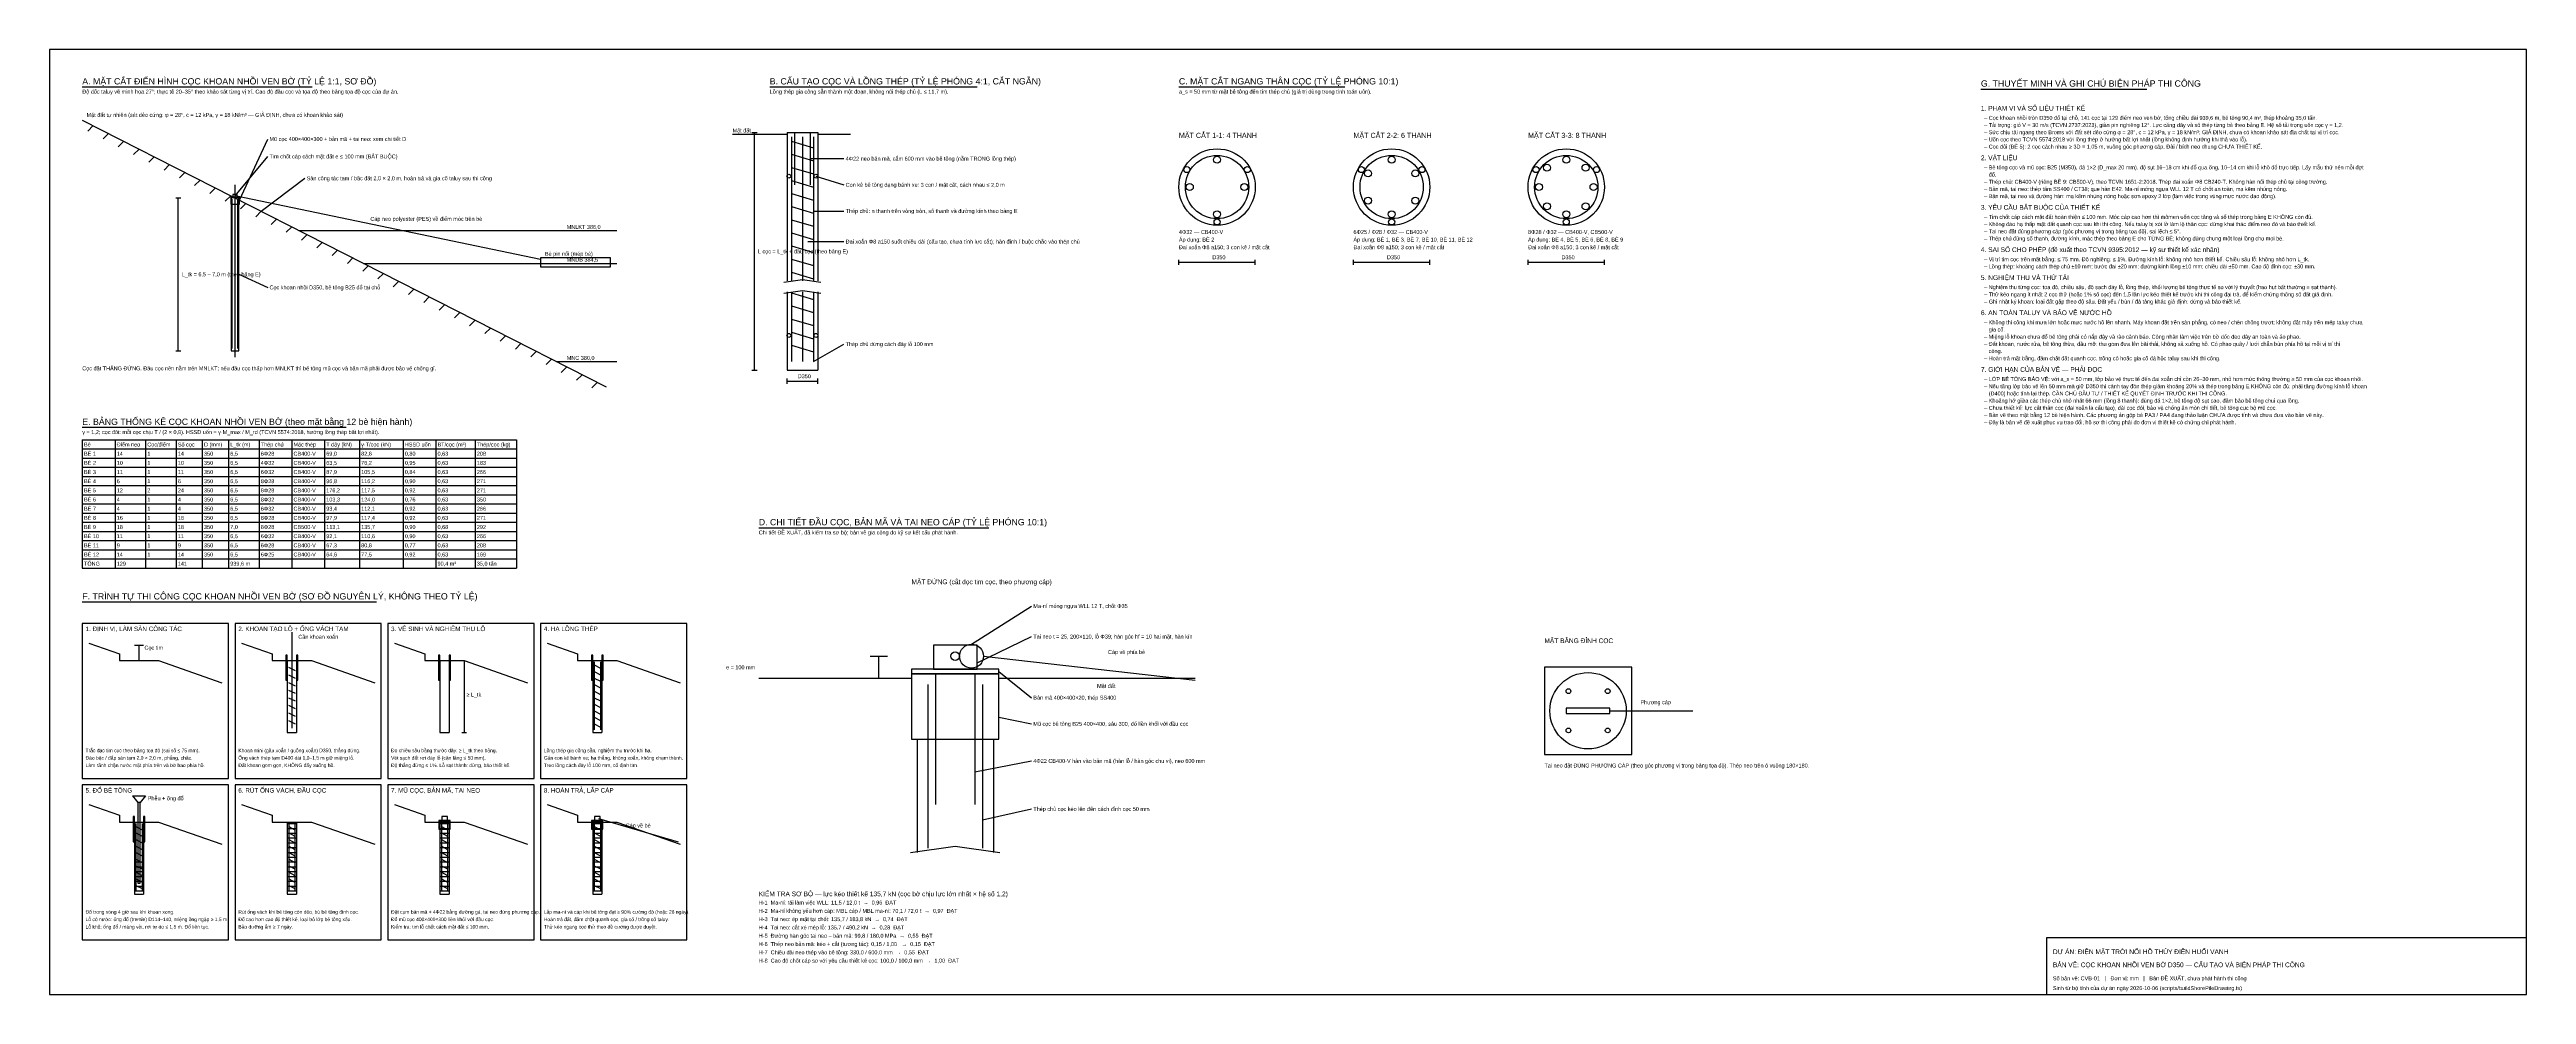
# Model space of a CAD drawing. Header units: millimetres. Extents: x -8500 to 105000, y -36500 to 6800.
import ezdxf

# ---------------------------------------------------------------- set-up
doc = ezdxf.new("R2010")
doc.units = ezdxf.units.MM
for name, color, linetype in [('CVB_00_KHUNG', 7, 'CONTINUOUS'), ('CVB_01_DIA_HINH', 34, 'CONTINUOUS'), ('CVB_02_MUC_NUOC', 5, 'CONTINUOUS'), ('CVB_03_COC_BE_TONG', 8, 'CONTINUOUS'), ('CVB_04_COT_THEP', 1, 'CONTINUOUS'), ('CVB_05_BAN_MA_TAI_NEO', 6, 'CONTINUOUS'), ('CVB_06_CAP_BE', 3, 'CONTINUOUS'), ('CVB_07_KICH_THUOC', 2, 'CONTINUOUS'), ('CVB_08_GHI_CHU', 7, 'CONTINUOUS'), ('CVB_09_BUOC_THI_CONG', 4, 'CONTINUOUS')]:
    doc.layers.add(name, color=color, linetype=linetype)
doc.styles.add('VN', font='arial.ttf')

msp = doc.modelspace()

# ---------------------------------------------------------------- linework, layer by layer
at = {"layer": 'CVB_00_KHUNG'}
for p, q in [((105000, 6800), (-8500, 6800)), ((-8500, 6800), (-8500, -36500)), ((105000, -36500), (105000, 6800)), ((-7000, -11080), (12900, -11080)), ((-7000, -11080), (-7000, -16960)), ((-5500, -11080), (-5500, -16960)), ((-4100, -11080), (-4100, -16960)), ((-2700, -11080), (-2700, -16960)), ((-1500, -11080), (-1500, -16960)), ((-300, -11080), (-300, -16960)), ((1100, -11080), (1100, -16960)), ((2600, -11080), (2600, -16960)), ((4100, -11080), (4100, -16960)), ((5700, -11080), (5700, -16960)), ((7700, -11080), (7700, -16960)), ((9200, -11080), (9200, -16960)), ((11000, -11080), (11000, -16960)), ((12900, -11080), (12900, -16960)), ((-7000, -11500), (12900, -11500)), ((-7000, -11920), (12900, -11920)), ((-7000, -12340), (12900, -12340)), ((-7000, -12760), (12900, -12760)), ((-7000, -13180), (12900, -13180)), ((-7000, -13600), (12900, -13600)), ((-7000, -14020), (12900, -14020)), ((-7000, -14440), (12900, -14440)), ((-7000, -14860), (12900, -14860)), ((-7000, -15280), (12900, -15280)), ((-7000, -15700), (12900, -15700)), ((-7000, -16120), (12900, -16120)), ((-7000, -16540), (12900, -16540)), ((-7000, -16960), (12900, -16960)), ((-300, -19500), (-7000, -19500)), ((-7000, -19500), (-7000, -26600)), ((-300, -26600), (-300, -19500)), ((6700, -19500), (0, -19500)), ((0, -19500), (0, -26600)), ((6700, -26600), (6700, -19500)), ((13700, -19500), (7000, -19500)), ((7000, -19500), (7000, -26600)), ((13700, -26600), (13700, -19500)), ((20700, -19500), (14000, -19500)), ((14000, -19500), (14000, -26600)), ((20700, -26600), (20700, -19500)), ((-7000, -26600), (-300, -26600)), ((-300, -26900), (-7000, -26900)), ((-7000, -26900), (-7000, -34000)), ((-300, -34000), (-300, -26900)), ((0, -26600), (6700, -26600)), ((6700, -26900), (0, -26900)), ((0, -26900), (0, -34000)), ((6700, -34000), (6700, -26900)), ((7000, -26600), (13700, -26600)), ((13700, -26900), (7000, -26900)), ((7000, -26900), (7000, -34000)), ((13700, -34000), (13700, -26900)), ((14000, -26600), (20700, -26600)), ((20700, -26900), (14000, -26900)), ((14000, -26900), (14000, -34000)), ((20700, -34000), (20700, -26900)), ((-7000, -34000), (-300, -34000)), ((0, -34000), (6700, -34000)), ((7000, -34000), (13700, -34000)), ((14000, -34000), (20700, -34000)), ((105000, -33900), (83000, -33900)), ((83000, -33900), (83000, -36500)), ((105000, -36500), (105000, -33900)), ((-8500, -36500), (105000, -36500)), ((83000, -36500), (105000, -36500))]:
    msp.add_line(p, q, dxfattribs=at)
at = {"layer": 'CVB_01_DIA_HINH'}
for p, q in [((-7000, 3566.678), (17000, -8661.933)), ((-6500, 3311.915), (-6750, 3061.915)), ((-5800, 2955.248), (-6050, 2705.248)), ((-5100, 2598.58), (-5350, 2348.58)), ((22800, 2920), (25300, 2920)), ((26700, 2920), (28200, 2920)), ((-4400, 2241.912), (-4650, 1991.912)), ((-3700, 1885.244), (-3950, 1635.244)), ((-3000, 1528.576), (-3250, 1278.576)), ((-2300, 1171.909), (-2550, 921.909)), ((-1600, 815.241), (-1850, 565.241)), ((-900, 458.573), (-1150, 208.573)), ((-200, 101.905), (-450, -148.095)), ((500, -254.763), (250, -504.763)), ((1200, -611.431), (950, -861.431)), ((1900, -968.098), (1650, -1218.098)), ((2600, -1324.766), (2350, -1574.766)), ((3300, -1681.434), (3050, -1931.434)), ((4000, -2038.102), (3750, -2288.102)), ((4700, -2394.77), (4450, -2644.77)), ((5400, -2751.437), (5150, -3001.437)), ((6100, -3108.105), (5850, -3358.105)), ((6800, -3464.773), (6550, -3714.773)), ((7500, -3821.441), (7250, -4071.441)), ((8200, -4178.109), (7950, -4428.109)), ((8900, -4534.777), (8650, -4784.777)), ((9600, -4891.444), (9350, -5141.444)), ((10300, -5248.112), (10050, -5498.112)), ((11000, -5604.78), (10750, -5854.78)), ((11700, -5961.448), (11450, -6211.448)), ((12400, -6318.116), (12150, -6568.116)), ((13100, -6674.783), (12850, -6924.783)), ((13800, -7031.451), (13550, -7281.451)), ((14500, -7388.119), (14250, -7638.119)), ((15200, -7744.787), (14950, -7994.787)), ((15900, -8101.455), (15650, -8351.455)), ((16600, -8458.122), (16350, -8708.122)), ((-6700, -20395), (-5300, -20885)), ((300, -20395), (1700, -20885)), ((7300, -20395), (8700, -20885)), ((14300, -20395), (15700, -20885)), ((-5300, -20885), (-5300, -21200)), ((-5300, -21200), (-3500, -21200)), ((-3500, -21200), (-600, -22215)), ((1700, -20885), (1700, -21200)), ((1700, -21200), (3500, -21200)), ((3500, -21200), (6400, -22215)), ((8700, -20885), (8700, -21200)), ((8700, -21200), (10500, -21200)), ((10500, -21200), (13400, -22215)), ((15700, -20885), (15700, -21200)), ((15700, -21200), (17500, -21200)), ((17500, -21200), (20400, -22215)), ((24000, -22000), (31000, -22000)), ((35000, -22000), (44000, -22000)), ((-6700, -27795), (-5300, -28285)), ((-5300, -28285), (-5300, -28600)), ((300, -27795), (1700, -28285)), ((1700, -28285), (1700, -28600)), ((7300, -27795), (8700, -28285)), ((8700, -28285), (8700, -28600)), ((14300, -27795), (15700, -28285)), ((15700, -28285), (15700, -28600)), ((-5300, -28600), (-3500, -28600)), ((-3500, -28600), (-600, -29615)), ((1700, -28600), (3500, -28600)), ((3500, -28600), (6400, -29615)), ((8700, -28600), (10500, -28600)), ((10500, -28600), (13400, -29615)), ((15700, -28600), (17500, -28600)), ((17500, -28600), (20400, -29615))]:
    msp.add_line(p, q, dxfattribs=at)
at = {"layer": 'CVB_02_MUC_NUOC'}
for p, q in [((2943.916, -1500), (17500, -1500)), ((5887.832, -3000), (17500, -3000)), ((14719.579, -7500), (17500, -7500))]:
    msp.add_line(p, q, dxfattribs=at)
at = {"layer": 'CVB_03_COC_BE_TONG'}
for p, q in [((25300, 3000), (25300, -3800)), ((25300, 3000), (26700, 3000)), ((26700, 3000), (26700, -3800)), ((200, 20), (-200, 20)), ((-200, 20), (-200, -280)), ((175, 20), (-175, 20)), ((-175, 20), (-175, -7000)), ((0, -7300), (0, 600)), ((175, -7000), (175, 20)), ((200, -280), (200, 20)), ((-200, -280), (200, -280)), ((25150, -3860), (26000, -3740)), ((25150, -4360), (26000, -4240)), ((25300, -4300), (25300, -7900)), ((26000, -3740), (26850, -3860)), ((26000, -4240), (26850, -4360)), ((26700, -4300), (26700, -7900)), ((-175, -7000), (175, -7000)), ((25300, -7900), (26700, -7900)), ((2390, -21200), (2390, -24500)), ((2810, -21200), (2810, -24500)), ((9390, -21200), (9390, -24500)), ((9810, -21200), (9810, -24500)), ((16390, -21200), (16390, -24500)), ((16810, -21200), (16810, -24500)), ((64000, -21500), (60000, -21500)), ((60000, -21500), (60000, -25500)), ((64000, -25500), (64000, -21500)), ((35000, -21800), (31000, -21800)), ((31000, -21800), (31000, -24800)), ((35000, -24800), (35000, -21800)), ((2390, -24500), (2810, -24500)), ((9390, -24500), (9810, -24500)), ((16390, -24500), (16810, -24500)), ((31000, -24800), (35000, -24800)), ((31250, -24800), (31250, -30000)), ((34750, -24800), (34750, -30000)), ((60000, -25500), (64000, -25500)), ((-4610, -28600), (-4610, -31900)), ((-4190, -28600), (-4190, -31900)), ((2390, -28600), (2390, -31900)), ((2410, -28670), (2790, -28670)), ((2410, -28890), (2790, -28890)), ((2410, -29110), (2790, -29110)), ((2410, -29330), (2790, -29330)), ((2810, -28600), (2810, -31900)), ((9860, -28570), (9340, -28570)), ((9340, -28570), (9340, -28930)), ((9340, -28930), (9860, -28930)), ((9390, -28600), (9390, -31900)), ((9410, -28670), (9790, -28670)), ((9410, -28890), (9790, -28890)), ((9410, -29110), (9790, -29110)), ((9410, -29330), (9790, -29330)), ((9810, -28600), (9810, -31900)), ((9860, -28930), (9860, -28570)), ((16860, -28570), (16340, -28570)), ((16340, -28570), (16340, -28930)), ((16340, -28930), (16860, -28930)), ((16390, -28600), (16390, -31900)), ((16410, -28670), (16790, -28670)), ((16410, -28890), (16790, -28890)), ((16410, -29110), (16790, -29110)), ((16410, -29330), (16790, -29330)), ((16810, -28600), (16810, -31900)), ((16860, -28930), (16860, -28570)), ((-4590, -30430), (-4210, -30430)), ((2410, -29550), (2790, -29550)), ((2410, -29770), (2790, -29770)), ((2410, -29990), (2790, -29990)), ((2410, -30210), (2790, -30210)), ((2410, -30430), (2790, -30430)), ((9410, -29550), (9790, -29550)), ((9410, -29770), (9790, -29770)), ((9410, -29990), (9790, -29990)), ((9410, -30210), (9790, -30210)), ((9410, -30430), (9790, -30430)), ((16410, -29550), (16790, -29550)), ((16410, -29770), (16790, -29770)), ((16410, -29990), (16790, -29990)), ((16410, -30210), (16790, -30210)), ((16410, -30430), (16790, -30430)), ((30950, -30000), (33000, -29700)), ((33000, -29700), (35050, -30000)), ((-4590, -30650), (-4210, -30650)), ((-4590, -30870), (-4210, -30870)), ((-4590, -31090), (-4210, -31090)), ((-4590, -31310), (-4210, -31310)), ((-4590, -31530), (-4210, -31530)), ((-4590, -31750), (-4210, -31750)), ((2410, -30650), (2790, -30650)), ((2410, -30870), (2790, -30870)), ((2410, -31090), (2790, -31090)), ((2410, -31310), (2790, -31310)), ((2410, -31530), (2790, -31530)), ((2410, -31750), (2790, -31750)), ((9410, -30650), (9790, -30650)), ((9410, -30870), (9790, -30870)), ((9410, -31090), (9790, -31090)), ((9410, -31310), (9790, -31310)), ((9410, -31530), (9790, -31530)), ((9410, -31750), (9790, -31750)), ((16410, -30650), (16790, -30650)), ((16410, -30870), (16790, -30870)), ((16410, -31090), (16790, -31090)), ((16410, -31310), (16790, -31310)), ((16410, -31530), (16790, -31530)), ((16410, -31750), (16790, -31750)), ((-4610, -31900), (-4190, -31900)), ((2390, -31900), (2810, -31900)), ((9390, -31900), (9810, -31900)), ((16390, -31900), (16810, -31900))]:
    msp.add_line(p, q, dxfattribs=at)
for centre in [(45000, 500), (53000, 500), (61000, 500), (62000, -23500)]:
    msp.add_circle(centre, 1750, dxfattribs=at)
at = {"layer": 'CVB_04_COT_THEP'}
for p, q in [((25500, 2800), (25500, -3800)), ((25500, 2600), (26500, 2300)), ((26000, 2800), (26000, -3800)), ((26500, 2800), (26500, -3800)), ((25500, 2000), (26500, 1700)), ((25500, 1400), (26500, 1100)), ((25500, 800), (26500, 500)), ((25500, 200), (26500, -100)), ((-125, -6900), (-125, -50)), ((125, -6900), (125, -50)), ((25500, -400), (26500, -700)), ((25500, -1000), (26500, -1300)), ((25500, -1600), (26500, -1900)), ((25500, -2200), (26500, -2500)), ((25500, -2800), (26500, -3100)), ((25500, -3400), (26500, -3700)), ((25500, -4300), (25500, -7500)), ((25500, -4350), (26500, -4650)), ((26000, -4300), (26000, -7500)), ((26500, -4300), (26500, -7500)), ((25500, -4950), (26500, -5250)), ((25500, -5550), (26500, -5850)), ((25500, -6150), (26500, -6450)), ((25500, -6750), (26500, -7050)), ((16460, -21260), (16460, -24380)), ((16460, -21400), (16740, -21550)), ((16740, -21260), (16740, -24380)), ((16460, -21700), (16740, -21850)), ((16460, -22000), (16740, -22150)), ((16460, -22300), (16740, -22450)), ((16460, -22600), (16740, -22750)), ((31750, -22300), (31750, -29800)), ((34250, -22300), (34250, -29800)), ((16460, -22900), (16740, -23050)), ((16460, -23200), (16740, -23350)), ((16460, -23500), (16740, -23650)), ((16460, -23800), (16740, -23950)), ((16460, -24100), (16740, -24250)), ((-4540, -28660), (-4540, -31780)), ((-4540, -28800), (-4260, -28950)), ((-4540, -29100), (-4260, -29250)), ((-4540, -29400), (-4260, -29550)), ((-4260, -28660), (-4260, -31780)), ((2460, -28660), (2460, -31780)), ((2460, -28800), (2740, -28950)), ((2460, -29100), (2740, -29250)), ((2460, -29400), (2740, -29550)), ((2740, -28660), (2740, -31780)), ((9460, -28660), (9460, -31780)), ((9460, -28800), (9740, -28950)), ((9460, -29100), (9740, -29250)), ((9460, -29400), (9740, -29550)), ((9740, -28660), (9740, -31780)), ((16460, -28660), (16460, -31780)), ((16460, -28800), (16740, -28950)), ((16460, -29100), (16740, -29250)), ((16460, -29400), (16740, -29550)), ((16740, -28660), (16740, -31780)), ((-4540, -29700), (-4260, -29850)), ((-4540, -30000), (-4260, -30150)), ((-4540, -30300), (-4260, -30450)), ((-4540, -30600), (-4260, -30750)), ((2460, -29700), (2740, -29850)), ((2460, -30000), (2740, -30150)), ((2460, -30300), (2740, -30450)), ((2460, -30600), (2740, -30750)), ((9460, -29700), (9740, -29850)), ((9460, -30000), (9740, -30150)), ((9460, -30300), (9740, -30450)), ((9460, -30600), (9740, -30750)), ((16460, -29700), (16740, -29850)), ((16460, -30000), (16740, -30150)), ((16460, -30300), (16740, -30450)), ((16460, -30600), (16740, -30750)), ((-4540, -30900), (-4260, -31050)), ((-4540, -31200), (-4260, -31350)), ((-4540, -31500), (-4260, -31650)), ((2460, -30900), (2740, -31050)), ((2460, -31200), (2740, -31350)), ((2460, -31500), (2740, -31650)), ((9460, -30900), (9740, -31050)), ((9460, -31200), (9740, -31350)), ((9460, -31500), (9740, -31650)), ((16460, -30900), (16740, -31050)), ((16460, -31200), (16740, -31350)), ((16460, -31500), (16740, -31650))]:
    msp.add_line(p, q, dxfattribs=at)
for centre, radius in [((43614.359, 1300), 140), ((45000, 500), 1450), ((45000, 1750), 160), ((46385.641, 1300), 140), ((51614.359, 1300), 140), ((53000, 500), 1450), ((51917.468, 1125), 160), ((53000, 1750), 160), ((54082.532, 1125), 160), ((54385.641, 1300), 140), ((59614.359, 1300), 140), ((61000, 500), 1450), ((60116.117, 1383.883), 160), ((61000, 1750), 160), ((61883.883, 1383.883), 160), ((62385.641, 1300), 140), ((25380, 1000), 88), ((26620, 1000), 88), ((43750, 500), 160), ((46250, 500), 160), ((51917.468, -125), 160), ((54082.532, -125), 160), ((59750, 500), 160), ((62250, 500), 160), ((45000, -750), 160), ((45000, -1100), 140), ((53000, -750), 160), ((53000, -1100), 140), ((60116.117, -383.883), 160), ((61000, -750), 160), ((61000, -1100), 140), ((61883.883, -383.883), 160), ((25380, -6300), 88), ((26620, -6300), 88)]:
    msp.add_circle(centre, radius, dxfattribs=at)
at = {"layer": 'CVB_05_BAN_MA_TAI_NEO'}
for p, q in [((25640, 3000), (25640, 600)), ((26360, 3000), (26360, 600)), ((200, 40), (-200, 40)), ((-200, 40), (-200, 20)), ((-200, 20), (200, 20)), ((100, 150), (-100, 150)), ((-100, 150), (-100, 40)), ((-100, 40), (100, 40)), ((100, 40), (100, 150)), ((200, 20), (200, 40)), ((34000, -20500), (32000, -20500)), ((32000, -20500), (32000, -21600)), ((34000, -21600), (34000, -20500)), ((35000, -21600), (31000, -21600)), ((31000, -21600), (31000, -21800)), ((31000, -21800), (35000, -21800)), ((32000, -21600), (34000, -21600)), ((32100, -21800), (32100, -27800)), ((33900, -21800), (33900, -27800)), ((35000, -21800), (35000, -21600)), ((63000, -23375), (61000, -23375)), ((61000, -23375), (61000, -23625)), ((61000, -23625), (63000, -23625)), ((63000, -23625), (63000, -23375)), ((9730, -28340), (9470, -28340)), ((9470, -28340), (9470, -28530)), ((9730, -28530), (9730, -28340)), ((16730, -28340), (16470, -28340)), ((16470, -28340), (16470, -28530)), ((16730, -28530), (16730, -28340)), ((9860, -28530), (9340, -28530)), ((9340, -28530), (9340, -28570)), ((9340, -28570), (9860, -28570)), ((9470, -28530), (9730, -28530)), ((9860, -28570), (9860, -28530)), ((16860, -28530), (16340, -28530)), ((16340, -28530), (16340, -28570)), ((16340, -28570), (16860, -28570)), ((16470, -28530), (16730, -28530)), ((16860, -28570), (16860, -28530))]:
    msp.add_line(p, q, dxfattribs=at)
for centre, radius in [((33000, -21000), 195), ((61100, -22600), 110), ((62900, -22600), 110), ((61100, -24400), 110), ((62900, -24400), 110)]:
    msp.add_circle(centre, radius, dxfattribs=at)
at = {"layer": 'CVB_06_CAP_BE'}
for p, q in [((70, 100), (14000, -2800)), ((17200, -2750), (14000, -2750)), ((14000, -2750), (14000, -3150)), ((14000, -3150), (17200, -3150)), ((17200, -3150), (17200, -2750)), ((34300, -21000), (44000, -22100)), ((63000, -23500), (66800, -23500)), ((16660, -28440), (20300, -29500))]:
    msp.add_line(p, q, dxfattribs=at)
msp.add_circle((33750, -21000), 550, dxfattribs=at)
at = {"layer": 'CVB_07_KICH_THUOC'}
for p, q in [((23680, 3000), (23920, 3000)), ((23800, -7900), (23800, 3000)), ((-2720, 0), (-2480, 0)), ((-2600, -7000), (-2600, 0)), ((43250, -3070), (43250, -2830)), ((43250, -2950), (46750, -2950)), ((46750, -3070), (46750, -2830)), ((51250, -3070), (51250, -2830)), ((51250, -2950), (54750, -2950)), ((54750, -3070), (54750, -2830)), ((59250, -3070), (59250, -2830)), ((59250, -2950), (62750, -2950)), ((62750, -3070), (62750, -2830)), ((-2720, -7000), (-2480, -7000)), ((23680, -7900), (23920, -7900)), ((25300, -8520), (25300, -8280)), ((25300, -8400), (26700, -8400)), ((26700, -8520), (26700, -8280)), ((10500, -21200), (10500, -24500)), ((29100, -21000), (29900, -21000)), ((29500, -22000), (29500, -21000)), ((29100, -22000), (29900, -22000)), ((10400, -24500), (10600, -24500))]:
    msp.add_line(p, q, dxfattribs=at)
at = {"layer": 'CVB_08_GHI_CHU'}
for p, q in [((-7000, 5090), (3540.8, 5090)), ((24500, 5090), (34004, 5090)), ((43250, 5090), (50853.2, 5090)), ((80000, 4990), (87603.2, 4990)), ((200, -100), (1500, 2700)), ((0, 100), (1500, 1900)), ((26360, 1800), (27900, 1800)), ((1200, -611.431), (3200, 900)), ((26620, 1000), (27900, 600)), ((26500, -600), (27900, -600)), ((26250, -2000), (27900, -2000)), ((175, -3500), (1500, -4100)), ((26500, -7500), (27900, -6700)), ((-7000, -10510), (5096, -10510)), ((24000, -15110), (34540.8, -15110)), ((-7000, -18510), (6478.4, -18510)), ((33750, -20450), (36500, -18700)), ((34000, -21300), (36500, -20100)), ((35000, -21700), (36500, -22900)), ((35000, -23800), (36500, -24100)), ((33900, -26300), (36500, -25800)), ((34250, -28500), (36500, -28000))]:
    msp.add_line(p, q, dxfattribs=at)
at = {"layer": 'CVB_09_BUOC_THI_CONG'}
for p, q in [((2600, -19900), (2600, -24300)), ((-4600, -20500), (-4200, -20500)), ((-4400, -21200), (-4400, -20500)), ((2390, -20950), (2330, -20950)), ((2330, -20950), (2330, -22100)), ((2390, -22100), (2390, -20950)), ((2450, -21500), (2750, -21650)), ((2870, -20950), (2810, -20950)), ((2810, -20950), (2810, -22100)), ((2870, -22100), (2870, -20950)), ((9390, -20950), (9330, -20950)), ((9330, -20950), (9330, -22100)), ((9390, -22100), (9390, -20950)), ((9870, -20950), (9810, -20950)), ((9810, -20950), (9810, -22100)), ((9870, -22100), (9870, -20950)), ((16390, -20950), (16330, -20950)), ((16330, -20950), (16330, -22100)), ((16390, -22100), (16390, -20950)), ((16870, -20950), (16810, -20950)), ((16810, -20950), (16810, -22100)), ((16870, -22100), (16870, -20950)), ((2330, -22100), (2390, -22100)), ((2450, -21850), (2750, -22000)), ((2450, -22200), (2750, -22350)), ((2450, -22550), (2750, -22700)), ((2810, -22100), (2870, -22100)), ((9330, -22100), (9390, -22100)), ((9810, -22100), (9870, -22100)), ((16330, -22100), (16390, -22100)), ((16810, -22100), (16870, -22100)), ((2450, -22900), (2750, -23050)), ((2450, -23250), (2750, -23400)), ((2450, -23600), (2750, -23750)), ((2450, -23950), (2750, -24100)), ((-4700, -27400), (-4450, -27700)), ((-4700, -27400), (-4100, -27400)), ((-4610, -28350), (-4670, -28350)), ((-4670, -28350), (-4670, -29500)), ((-4610, -29500), (-4610, -28350)), ((-4350, -27700), (-4450, -27700)), ((-4450, -27700), (-4450, -31400)), ((-4100, -27400), (-4350, -27700)), ((-4350, -31400), (-4350, -27700)), ((-4130, -28350), (-4190, -28350)), ((-4190, -28350), (-4190, -29500)), ((-4130, -29500), (-4130, -28350)), ((-4670, -29500), (-4610, -29500)), ((-4190, -29500), (-4130, -29500)), ((-4450, -31400), (-4350, -31400))]:
    msp.add_line(p, q, dxfattribs=at)

# ---------------------------------------------------------------- texts
at = {"layer": 'CVB_00_KHUNG', "style": 'VN'}
for s, height, p in [('DỰ ÁN: ĐIỆN MẶT TRỜI NỔI HỒ THỦY ĐIỆN HUỔI VANH', 216, (83300, -34650)), ('BẢN VẼ: CỌC KHOAN NHỒI VEN BỜ D350 — CẤU TẠO VÀ BIỆN PHÁP THI CÔNG', 216, (83300, -35250)), ('Số bản vẽ: CVB-01   |   Đơn vị: mm   |   Bản ĐỀ XUẤT, chưa phát hành thi công', 180, (83300, -35850)), ('Sinh từ bộ tính của dự án ngày 2026-10-06 (scripts/buildShorePileDrawing.ts)', 180, (83300, -36300))]:
    msp.add_text(s, height=height, dxfattribs=at).set_placement(p)
at = {"layer": 'CVB_01_DIA_HINH', "style": 'VN'}
for s, p in [('Mặt đất tự nhiên (sét dẻo cứng: φ = 28°, c = 12 kPa, γ = 18 kN/m³ — GIẢ ĐỊNH, chưa có khoan khảo sát)', (-6800, 3714.773)), ('Mặt đất', (22800, 3000)), ('Mặt đất', (39500, -22450))]:
    msp.add_text(s, height=180, dxfattribs=at).set_placement(p)
at = {"layer": 'CVB_02_MUC_NUOC', "style": 'VN'}
for s, p in [('MNLKT 386,0', (15200, -1420)), ('MNDB 384,5', (15200, -2920)), ('MNC 380,0', (15200, -7420))]:
    msp.add_text(s, height=180, dxfattribs=at).set_placement(p)
at = {"layer": 'CVB_06_CAP_BE', "style": 'VN'}
for s, p in [('Cáp neo polyester (PES) về điểm móc trên bè', (6200, -1050)), ('Bè pin nổi (mép bè)', (14200, -2650)), ('Cáp về phía bè', (40000, -20900)), ('Phương cáp', (64400, -23200)), ('Cáp về bè', (17900, -28850))]:
    msp.add_text(s, height=180, dxfattribs=at).set_placement(p)
at = {"layer": 'CVB_07_KICH_THUOC', "style": 'VN'}
for s, p in [('L_tk = 6,5 – 7,0 m (theo bảng E)', (-2440, -3590)), ('L cọc = L_tk + đầu cọc (theo bảng E)', (23960, -2540)), ('D350', (44784, -2810)), ('D350', (52784, -2810)), ('D350', (60784, -2810)), ('D350', (25784, -8260)), ('e = 100 mm', (22500, -21600)), ('≥ L_tk', (10600, -22850))]:
    msp.add_text(s, height=180, dxfattribs=at).set_placement(p)
at = {"layer": 'CVB_08_GHI_CHU', "style": 'VN'}
for s, height, p in [('A. MẶT CẮT ĐIỂN HÌNH CỌC KHOAN NHỒI VEN BỜ (TỶ LỆ 1:1, SƠ ĐỒ)', 288, (-7000, 5200)), ('Độ dốc taluy vẽ minh họa 27°; thực tế 20–35° theo khảo sát từng vị trí. Cao độ đầu cọc và tọa độ theo bảng tọa độ cọc của dự án.', 180, (-7000, 4780)), ('Lồng thép gia công sẵn thành một đoạn, không nối thép chủ (L ≤ 11,7 m).', 180, (24500, 4780)), ('B. CẤU TẠO CỌC VÀ LỒNG THÉP (TỶ LỆ PHÓNG 4:1, CẮT NGẮN)', 288, (24500, 5200)), ('a_s = 50 mm từ mặt bê tông đến tim thép chủ (giá trị dùng trong tính toán uốn).', 180, (43250, 4780)), ('C. MẶT CẮT NGANG THÂN CỌC (TỶ LỆ PHÓNG 10:1)', 288, (43250, 5200)), ('G. THUYẾT MINH VÀ GHI CHÚ BIỆN PHÁP THI CÔNG', 288, (80000, 5100)), ('1. PHẠM VI VÀ SỐ LIỆU THIẾT KẾ', 216, (80000, 4000)), ('– Cọc khoan nhồi tròn D350 đổ tại chỗ, 141 cọc tại 129 điểm neo ven bờ, tổng chiều dài 939,6 m, bê tông 90,4 m³, thép khoảng 35,0 tấn.', 180, (80150, 3580)), ('– Tải trọng: gió V = 30 m/s (TCVN 2737:2023), giàn pin nghiêng 12°. Lực căng dây và số thép từng bè theo bảng E. Hệ số tải trọng uốn cọc γ = 1,2.', 180, (80150, 3250)), ('Mũ cọc 400×400×300 + bản mã + tai neo: xem chi tiết D', 180, (1580, 2610)), ('MẶT CẮT 1-1: 4 THANH', 234, (43250, 2750)), ('MẶT CẮT 2-2: 6 THANH', 234, (51250, 2750)), ('MẶT CẮT 3-3: 8 THANH', 234, (59250, 2750)), ('– Sức chịu tải ngang theo Broms với đất sét dẻo cứng φ = 28°, c = 12 kPa, γ = 18 kN/m³: GIẢ ĐỊNH, chưa có khoan khảo sát địa chất tại vị trí cọc.', 180, (80150, 2920)), ('– Uốn cọc theo TCVN 5574:2018 với lồng thép ở hướng bất lợi nhất (lồng không định hướng khi thả vào lỗ).', 180, (80150, 2590)), ('– Cọc đôi (BÈ 5): 2 cọc cách nhau ≥ 3D = 1,05 m, vuông góc phương cáp. Đài / bích neo chung CHƯA THIẾT KẾ.', 180, (80150, 2260)), ('Tim chốt cáp cách mặt đất e ≤ 100 mm (BẮT BUỘC)', 180, (1580, 1810)), ('4Φ22 neo bản mã, cắm 600 mm vào bê tông (nằm TRONG lồng thép)', 180, (27980, 1710)), ('2. VẬT LIỆU', 216, (80000, 1730)), ('– Bê tông cọc và mũ cọc: B25 (M350), đá 1×2 (D_max 20 mm), độ sụt 16–18 cm khi đổ qua ống, 10–14 cm khi lỗ khô đổ trực tiếp. Lấy mẫu thử nén mỗi đợt', 180, (80150, 1310)), ('   đổ.', 180, (80150, 980)), ('Sàn công tác tạm / bậc đất 2,0 × 2,0 m, hoàn trả và gia cố taluy sau thi công', 180, (3280, 810)), ('Con kê bê tông dạng bánh xe: 3 con / mặt cắt, cách nhau ≤ 2,0 m', 180, (27980, 510)), ('– Thép chủ: CB400-V (riêng BÈ 9: CB500-V), theo TCVN 1651-2:2018. Thép đai xoắn Φ8 CB240-T. Không hàn nối thép chủ tại công trường.', 180, (80150, 650)), ('– Bản mã, tai neo: thép tấm SS400 / CT38; que hàn E42. Ma-ní móng ngựa WLL 12 T có chốt an toàn, mạ kẽm nhúng nóng.', 180, (80150, 320)), ('– Bản mã, tai neo và đường hàn: mạ kẽm nhúng nóng hoặc sơn epoxy 2 lớp (làm việc trong vùng mực nước dao động).', 180, (80150, -10)), ('Thép chủ: n thanh trên vòng tròn, số thanh và đường kính theo bảng E', 180, (27980, -690)), ('3. YÊU CẦU BẮT BUỘC CỦA THIẾT KẾ', 216, (80000, -540)), ('– Tim chốt cáp cách mặt đất hoàn thiện ≤ 100 mm. Móc cáp cao hơn thì mômen uốn cọc tăng và số thép trong bảng E KHÔNG còn đủ.', 180, (80150, -960)), ('– Không đào hạ thấp mặt đất quanh cọc sau khi thi công. Nếu taluy bị xói lở làm lộ thân cọc: dừng khai thác điểm neo đó và báo thiết kế.', 180, (80150, -1290)), ('Đai xoắn Φ8 a150 suốt chiều dài (cấu tạo, chưa tính lực cắt); hàn đính / buộc chắc vào thép chủ', 180, (27980, -2090)), ('Áp dụng: BÈ 2', 180, (43250, -2000)), ('Đai xoắn Φ8 a150; 3 con kê / mặt cắt', 180, (43250, -2350)), ('4Φ32 — CB400-V', 180, (43250, -1650)), ('Áp dụng: BÈ 1, BÈ 3, BÈ 7, BÈ 10, BÈ 11, BÈ 12', 180, (51250, -2000)), ('Đai xoắn Φ8 a150; 3 con kê / mặt cắt', 180, (51250, -2350)), ('6Φ25 / Φ28 / Φ32 — CB400-V', 180, (51250, -1650)), ('Áp dụng: BÈ 4, BÈ 5, BÈ 6, BÈ 8, BÈ 9', 180, (59250, -2000)), ('Đai xoắn Φ8 a150; 3 con kê / mặt cắt', 180, (59250, -2350)), ('8Φ28 / Φ32 — CB400-V, CB500-V', 180, (59250, -1650)), ('4. SAI SỐ CHO PHÉP (đề xuất theo TCVN 9395:2012 — kỹ sư thiết kế xác nhận)', 216, (80000, -2480)), ('– Tai neo đặt đúng phương cáp (góc phương vị trong bảng tọa độ), sai lệch ≤ 5°.', 180, (80150, -1620)), ('– Thép chủ đúng số thanh, đường kính, mác thép theo bảng E cho TỪNG BÈ; không dùng chung một loại lồng cho mọi bè.', 180, (80150, -1950)), ('– Vị trí tim cọc trên mặt bằng: ≤ 75 mm. Độ nghiêng: ≤ 1%. Đường kính lỗ: không nhỏ hơn thiết kế. Chiều sâu lỗ: không nhỏ hơn L_tk.', 180, (80150, -2900)), ('– Lồng thép: khoảng cách thép chủ ±10 mm; bước đai ±20 mm; đường kính lồng ±10 mm; chiều dài ±50 mm. Cao độ đỉnh cọc: ±30 mm.', 180, (80150, -3230)), ('Cọc khoan nhồi D350, bê tông B25 đổ tại chỗ', 180, (1580, -4190)), ('5. NGHIỆM THU VÀ THỬ TẢI', 216, (80000, -3760)), ('– Nghiệm thu từng cọc: tọa độ, chiều sâu, độ sạch đáy lỗ, lồng thép, khối lượng bê tông thực tế so với lý thuyết (hao hụt bất thường = sạt thành).', 180, (80150, -4180)), ('– Thử kéo ngang ít nhất 2 cọc thử (hoặc 1% số cọc) đến 1,5 lần lực kéo thiết kế trước khi thi công đại trà, để kiểm chứng thông số đất giả định.', 180, (80150, -4510)), ('6. AN TOÀN TALUY VÀ BẢO VỆ NƯỚC HỒ', 216, (80000, -5370)), ('– Ghi nhật ký khoan: loại đất gặp theo độ sâu. Đất yếu / bùn / đá tảng khác giả định: dừng và báo thiết kế.', 180, (80150, -4840)), ('– Không thi công khi mưa lớn hoặc mực nước hồ lên nhanh. Máy khoan đặt trên sàn phẳng, có neo / chèn chống trượt; không đặt máy trên mép taluy chưa', 180, (80150, -5790)), ('Thép chủ dừng cách đáy lỗ 100 mm', 180, (27980, -6790)), ('– Miệng lỗ khoan chưa đổ bê tông phải có nắp đậy và rào cảnh báo. Công nhân làm việc trên bờ dốc đeo dây an toàn và áo phao.', 180, (80150, -6450)), ('– Đất khoan, nước rửa, bê tông thừa, dầu mỡ: thu gom đưa lên bãi thải, không xả xuống hồ. Có phao quây / lưới chắn bùn phía hồ tại mỗi vị trí thi', 180, (80150, -6780)), ('   gia cố.', 180, (80150, -6120)), ('Cọc đặt THẲNG ĐỨNG. Đầu cọc nên nằm trên MNLKT; nếu đầu cọc thấp hơn MNLKT thì bê tông mũ cọc và bản mã phải được bảo vệ chống gỉ.', 180, (-7000, -7900)), ('7. GIỚI HẠN CỦA BẢN VẼ — PHẢI ĐỌC', 216, (80000, -7970)), ('– Hoàn trả mặt bằng, đầm chặt đất quanh cọc, trồng cỏ hoặc gia cố đá hộc taluy sau khi thi công.', 180, (80150, -7440)), ('   công.', 180, (80150, -7110)), ('– LỚP BÊ TÔNG BẢO VỆ: với a_s = 50 mm, lớp bảo vệ thực tế đến đai xoắn chỉ còn 26–30 mm, nhỏ hơn mức thông thường ≥ 50 mm của cọc khoan nhồi.', 180, (80150, -8390)), ('– Nếu tăng lớp bảo vệ lên 50 mm mà giữ D350 thì cánh tay đòn thép giảm khoảng 20% và thép trong bảng E KHÔNG còn đủ: phải tăng đường kính lỗ khoan', 180, (80150, -8720)), ('   (D400) hoặc tính lại thép. CẦN CHỦ ĐẦU TƯ / THIẾT KẾ QUYẾT ĐỊNH TRƯỚC KHI THI CÔNG.', 180, (80150, -9050)), ('E. BẢNG THỐNG KÊ CỌC KHOAN NHỒI VEN BỜ (theo mặt bằng 12 bè hiện hành)', 288, (-7000, -10400)), ('– Khoảng hở giữa các thép chủ nhỏ nhất 66 mm (lồng 8 thanh): dùng đá 1×2, bê tông độ sụt cao, đảm bảo bê tông chui qua lồng.', 180, (80150, -9380)), ('– Chưa thiết kế: lực cắt thân cọc (đai xoắn là cấu tạo), đài cọc đôi, bảo vệ chống ăn mòn chi tiết, bê tông cục bộ mũ cọc.', 180, (80150, -9710)), ('– Bản vẽ theo mặt bằng 12 bè hiện hành. Các phương án gộp bè PA3 / PA4 đang thảo luận CHƯA được tính và chưa đưa vào bản vẽ này.', 180, (80150, -10040)), ('– Đây là bản vẽ đề xuất phục vụ trao đổi; hồ sơ thi công phải do đơn vị thiết kế có chứng chỉ phát hành.', 180, (80150, -10370)), ('γ = 1,2; cọc đôi: mỗi cọc chịu T / (2 × 0,9). HSSD uốn = γ·M_max / M_rd (TCVN 5574:2018, hướng lồng thép bất lợi nhất).', 180, (-7000, -10820)), ('Bè', 180, (-6920, -11390)), ('Điểm neo', 180, (-5420, -11390)), ('Cọc/điểm', 180, (-4020, -11390)), ('Số cọc', 180, (-2620, -11390)), ('D (mm)', 180, (-1420, -11390)), ('L_tk (m)', 180, (-220, -11390)), ('Thép chủ', 180, (1180, -11390)), ('Mác thép', 180, (2680, -11390)), ('T dây (kN)', 180, (4180, -11390)), ('γ·T/cọc (kN)', 180, (5780, -11390)), ('HSSD uốn', 180, (7780, -11390)), ('BT/cọc (m³)', 180, (9280, -11390)), ('Thép/cọc (kg)', 180, (11080, -11390)), ('BÈ 1', 180, (-6920, -11810)), ('BÈ 2', 180, (-6920, -12230)), ('BÈ 3', 180, (-6920, -12650)), ('14', 180, (-5420, -11810)), ('10', 180, (-5420, -12230)), ('11', 180, (-5420, -12650)), ('1', 180, (-4020, -11810)), ('1', 180, (-4020, -12230)), ('1', 180, (-4020, -12650)), ('14', 180, (-2620, -11810)), ('10', 180, (-2620, -12230)), ('11', 180, (-2620, -12650)), ('350', 180, (-1420, -11810)), ('350', 180, (-1420, -12230)), ('350', 180, (-1420, -12650)), ('6,5', 180, (-220, -11810)), ('6,5', 180, (-220, -12230)), ('6,5', 180, (-220, -12650)), ('4Φ32', 180, (1180, -12230)), ('6Φ28', 180, (1180, -11810)), ('6Φ32', 180, (1180, -12650)), ('CB400-V', 180, (2680, -11810)), ('CB400-V', 180, (2680, -12230)), ('CB400-V', 180, (2680, -12650)), ('87,9', 180, (4180, -12650)), ('69,0', 180, (4180, -11810)), ('63,5', 180, (4180, -12230)), ('82,8', 180, (5780, -11810)), ('76,2', 180, (5780, -12230)), ('105,5', 180, (5780, -12650)), ('0,80', 180, (7780, -11810)), ('0,95', 180, (7780, -12230)), ('0,84', 180, (7780, -12650)), ('0,63', 180, (9280, -11810)), ('0,63', 180, (9280, -12230)), ('0,63', 180, (9280, -12650)), ('208', 180, (11080, -11810)), ('266', 180, (11080, -12650)), ('183', 180, (11080, -12230)), ('BÈ 4', 180, (-6920, -13070)), ('BÈ 5', 180, (-6920, -13490)), ('6', 180, (-5420, -13070)), ('12', 180, (-5420, -13490)), ('2', 180, (-4020, -13490)), ('1', 180, (-4020, -13070)), ('24', 180, (-2620, -13490)), ('6', 180, (-2620, -13070)), ('350', 180, (-1420, -13070)), ('350', 180, (-1420, -13490)), ('6,5', 180, (-220, -13070)), ('6,5', 180, (-220, -13490)), ('8Φ28', 180, (1180, -13070)), ('8Φ28', 180, (1180, -13490)), ('CB400-V', 180, (2680, -13070)), ('CB400-V', 180, (2680, -13490)), ('96,8', 180, (4180, -13070)), ('176,2', 180, (4180, -13490)), ('116,2', 180, (5780, -13070)), ('117,5', 180, (5780, -13490)), ('0,90', 180, (7780, -13070)), ('0,92', 180, (7780, -13490)), ('0,63', 180, (9280, -13070)), ('0,63', 180, (9280, -13490)), ('271', 180, (11080, -13070)), ('271', 180, (11080, -13490)), ('BÈ 6', 180, (-6920, -13910)), ('BÈ 7', 180, (-6920, -14330)), ('BÈ 8', 180, (-6920, -14750)), ('4', 180, (-5420, -13910)), ('4', 180, (-5420, -14330)), ('16', 180, (-5420, -14750)), ('1', 180, (-4020, -13910)), ('1', 180, (-4020, -14330)), ('1', 180, (-4020, -14750)), ('4', 180, (-2620, -13910)), ('4', 180, (-2620, -14330)), ('16', 180, (-2620, -14750)), ('350', 180, (-1420, -13910)), ('350', 180, (-1420, -14330)), ('350', 180, (-1420, -14750)), ('6,5', 180, (-220, -13910)), ('6,5', 180, (-220, -14330)), ('6,5', 180, (-220, -14750)), ('8Φ32', 180, (1180, -13910)), ('8Φ28', 180, (1180, -14750)), ('6Φ32', 180, (1180, -14330)), ('CB400-V', 180, (2680, -13910)), ('CB400-V', 180, (2680, -14330)), ('CB400-V', 180, (2680, -14750)), ('93,4', 180, (4180, -14330)), ('97,9', 180, (4180, -14750)), ('103,3', 180, (4180, -13910)), ('124,0', 180, (5780, -13910)), ('112,1', 180, (5780, -14330)), ('117,4', 180, (5780, -14750)), ('0,76', 180, (7780, -13910)), ('0,92', 180, (7780, -14330)), ('0,92', 180, (7780, -14750)), ('0,63', 180, (9280, -13910)), ('0,63', 180, (9280, -14330)), ('0,63', 180, (9280, -14750)), ('350', 180, (11080, -13910)), ('266', 180, (11080, -14330)), ('271', 180, (11080, -14750)), ('D. CHI TIẾT ĐẦU CỌC, BẢN MÃ VÀ TAI NEO CÁP (TỶ LỆ PHÓNG 10:1)', 288, (24000, -15000)), ('BÈ 9', 180, (-6920, -15170)), ('BÈ 10', 180, (-6920, -15590)), ('BÈ 11', 180, (-6920, -16010)), ('9', 180, (-5420, -16010)), ('18', 180, (-5420, -15170)), ('11', 180, (-5420, -15590)), ('1', 180, (-4020, -15170)), ('1', 180, (-4020, -15590)), ('1', 180, (-4020, -16010)), ('9', 180, (-2620, -16010)), ('18', 180, (-2620, -15170)), ('11', 180, (-2620, -15590)), ('350', 180, (-1420, -15170)), ('350', 180, (-1420, -15590)), ('350', 180, (-1420, -16010)), ('6,5', 180, (-220, -15590)), ('6,5', 180, (-220, -16010)), ('7,0', 180, (-220, -15170)), ('8Φ28', 180, (1180, -15170)), ('6Φ32', 180, (1180, -15590)), ('6Φ28', 180, (1180, -16010)), ('CB500-V', 180, (2680, -15170)), ('CB400-V', 180, (2680, -15590)), ('CB400-V', 180, (2680, -16010)), ('92,1', 180, (4180, -15590)), ('67,3', 180, (4180, -16010)), ('113,1', 180, (4180, -15170)), ('80,8', 180, (5780, -16010)), ('135,7', 180, (5780, -15170)), ('110,6', 180, (5780, -15590)), ('0,90', 180, (7780, -15170)), ('0,90', 180, (7780, -15590)), ('0,77', 180, (7780, -16010)), ('0,68', 180, (9280, -15170)), ('0,63', 180, (9280, -15590)), ('0,63', 180, (9280, -16010)), ('292', 180, (11080, -15170)), ('266', 180, (11080, -15590)), ('208', 180, (11080, -16010)), ('Chi tiết ĐỀ XUẤT, đã kiểm tra sơ bộ; bản vẽ gia công do kỹ sư kết cấu phát hành.', 180, (24000, -15420)), ('TỔNG', 180, (-6920, -16850)), ('BÈ 12', 180, (-6920, -16430)), ('14', 180, (-5420, -16430)), ('129', 180, (-5420, -16850)), ('1', 180, (-4020, -16430)), ('14', 180, (-2620, -16430)), ('141', 180, (-2620, -16850)), ('350', 180, (-1420, -16430)), ('939,6 m', 180, (-220, -16850)), ('6,5', 180, (-220, -16430)), ('6Φ25', 180, (1180, -16430)), ('CB400-V', 180, (2680, -16430)), ('64,6', 180, (4180, -16430)), ('77,5', 180, (5780, -16430)), ('0,92', 180, (7780, -16430)), ('0,63', 180, (9280, -16430)), ('90,4 m³', 180, (9280, -16850)), ('35,0 tấn', 180, (11080, -16850)), ('169', 180, (11080, -16430)), ('F. TRÌNH TỰ THI CÔNG CỌC KHOAN NHỒI VEN BỜ (SƠ ĐỒ NGUYÊN LÝ, KHÔNG THEO TỶ LỆ)', 288, (-7000, -18400)), ('MẶT ĐỨNG (cắt dọc tim cọc, theo phương cáp)', 216, (31000, -17700)), ('Ma-ní móng ngựa WLL 12 T, chốt Φ35', 180, (36580, -18790)), ('Tai neo t = 25, 200×110, lỗ Φ39; hàn góc hf = 10 hai mặt, hàn kín', 180, (36580, -20190)), ('MẶT BẰNG ĐỈNH CỌC', 216, (60000, -20400)), ('Bản mã 400×400×20, thép SS400', 180, (36580, -22990)), ('Mũ cọc bê tông B25 400×400, sâu 300, đổ liền khối với đầu cọc', 180, (36580, -24190)), ('Đào bậc / đắp sàn tạm 2,0 × 2,0 m, phẳng, chắc.', 162, (-6850, -25740)), ('Trắc đạc tim cọc theo bảng tọa độ (sai số ≤ 75 mm).', 162, (-6850, -25400)), ('Làm rãnh chặn nước mặt phía trên và bờ bao phía hồ.', 162, (-6850, -26080)), ('Đất khoan gom gọn, KHÔNG đẩy xuống hồ.', 162, (150, -26080)), ('Ống vách thép tạm D400 dài 1,0–1,5 m giữ miệng lỗ.', 162, (150, -25740)), ('Khoan mini (gầu xoắn / guồng xoắn) D350, thẳng đứng.', 162, (150, -25400)), ('Vét sạch đất rơi đáy lỗ (cặn lắng ≤ 50 mm).', 162, (7150, -25740)), ('Đo chiều sâu bằng thước dây: ≥ L_tk theo bảng.', 162, (7150, -25400)), ('Độ thẳng đứng ≤ 1%. Lỗ sạt thành: dừng, báo thiết kế.', 162, (7150, -26080)), ('Treo lồng cách đáy lỗ 100 mm, cố định tim.', 162, (14150, -26080)), ('Gắn con kê bánh xe; hạ thẳng, không xoắn, không chạm thành.', 162, (14150, -25740)), ('Lồng thép gia công sẵn, nghiệm thu trước khi hạ.', 162, (14150, -25400)), ('4Φ22 CB400-V hàn vào bản mã (hàn lỗ / hàn góc chu vi), neo 600 mm', 180, (36580, -25890)), ('Tai neo đặt ĐÚNG PHƯƠNG CÁP (theo góc phương vị trong bảng tọa độ). Thép neo trên ô vuông 180×180.', 180, (60000, -26100)), ('Thép chủ cọc kéo lên đến cách đỉnh cọc 50 mm', 180, (36580, -28090)), ('KIỂM TRA SƠ BỘ — lực kéo thiết kế 135,7 kN (cọc bờ chịu lực lớn nhất × hệ số 1,2)', 216, (24000, -32000)), ('Đổ trong vòng 4 giờ sau khi khoan xong.', 162, (-6850, -32800)), ('Rút ống vách khi bê tông còn dẻo, bù bê tông đỉnh cọc.', 162, (150, -32800)), ('Đặt cụm bản mã + 4Φ22 bằng dưỡng gá, tai neo đúng phương cáp.', 162, (7150, -32800)), ('Lắp ma-ní và cáp khi bê tông đạt ≥ 90% cường độ (hoặc 28 ngày).', 162, (14150, -32800)), ('H-1  Ma-ní: tải làm việc WLL: 11,5 / 12,0 t  →  0,96  ĐẠT', 180, (24000, -32380)), ('H-2  Ma-ní không yếu hơn cáp: MBL cáp / MBL ma-ní: 70,1 / 72,0 t  →  0,97  ĐẠT', 180, (24000, -32760)), ('Lỗ có nước: ống đổ (tremie) D114–140, miệng ống ngập ≥ 1,5 m.', 162, (-6850, -33140)), ('Lỗ khô: ống đổ / máng vòi, rơi tự do ≤ 1,5 m. Đổ liên tục.', 162, (-6850, -33480)), ('Đổ cao hơn cao độ thiết kế, loại bỏ lớp bê tông xấu.', 162, (150, -33140)), ('Bảo dưỡng ẩm ≥ 7 ngày.', 162, (150, -33480)), ('Đổ mũ cọc 400×400×300 liền khối với đầu cọc.', 162, (7150, -33140)), ('Kiểm tra: tim lỗ chốt cách mặt đất ≤ 100 mm.', 162, (7150, -33480)), ('Thử kéo ngang cọc thử theo đề cương được duyệt.', 162, (14150, -33480)), ('Hoàn trả đất, đầm chặt quanh cọc, gia cố / trồng cỏ taluy.', 162, (14150, -33140)), ('H-3  Tai neo: ép mặt tại chốt: 135,7 / 183,8 kN  →  0,74  ĐẠT', 180, (24000, -33140)), ('H-4  Tai neo: cắt xé mép lỗ: 135,7 / 490,2 kN  →  0,28  ĐẠT', 180, (24000, -33520)), ('H-5  Đường hàn góc tai neo – bản mã: 99,8 / 180,0 MPa  →  0,55  ĐẠT', 180, (24000, -33900)), ('H-6  Thép neo bản mã: kéo + cắt (tương tác): 0,15 / 1,00   →  0,15  ĐẠT', 180, (24000, -34280)), ('H-7  Chiều dài neo thép vào bê tông: 330,0 / 600,0 mm  →  0,55  ĐẠT', 180, (24000, -34660)), ('H-8  Cao độ chốt cáp so với yêu cầu thiết kế cọc: 100,0 / 100,0 mm  →  1,00  ĐẠT', 180, (24000, -35040))]:
    msp.add_text(s, height=height, dxfattribs=at).set_placement(p)
at = {"layer": 'CVB_09_BUOC_THI_CONG', "style": 'VN'}
for s, height, p in [('1. ĐỊNH VỊ, LÀM SÀN CÔNG TÁC', 207, (-6850, -19850)), ('2. KHOAN TẠO LỖ + ỐNG VÁCH TẠM', 207, (150, -19850)), ('Cần khoan xoắn', 180, (2900, -20200)), ('3. VỆ SINH VÀ NGHIỆM THU LỖ', 207, (7150, -19850)), ('4. HẠ LỒNG THÉP', 207, (14150, -19850)), ('Cọc tim', 180, (-4150, -20700)), ('5. ĐỔ BÊ TÔNG', 207, (-6850, -27250)), ('6. RÚT ỐNG VÁCH, ĐẦU CỌC', 207, (150, -27250)), ('7. MŨ CỌC, BẢN MÃ, TAI NEO', 207, (7150, -27250)), ('8. HOÀN TRẢ, LẮP CÁP', 207, (14150, -27250)), ('Phễu + ống đổ', 180, (-4000, -27600))]:
    msp.add_text(s, height=height, dxfattribs=at).set_placement(p)

doc.saveas('drawing.dxf')
